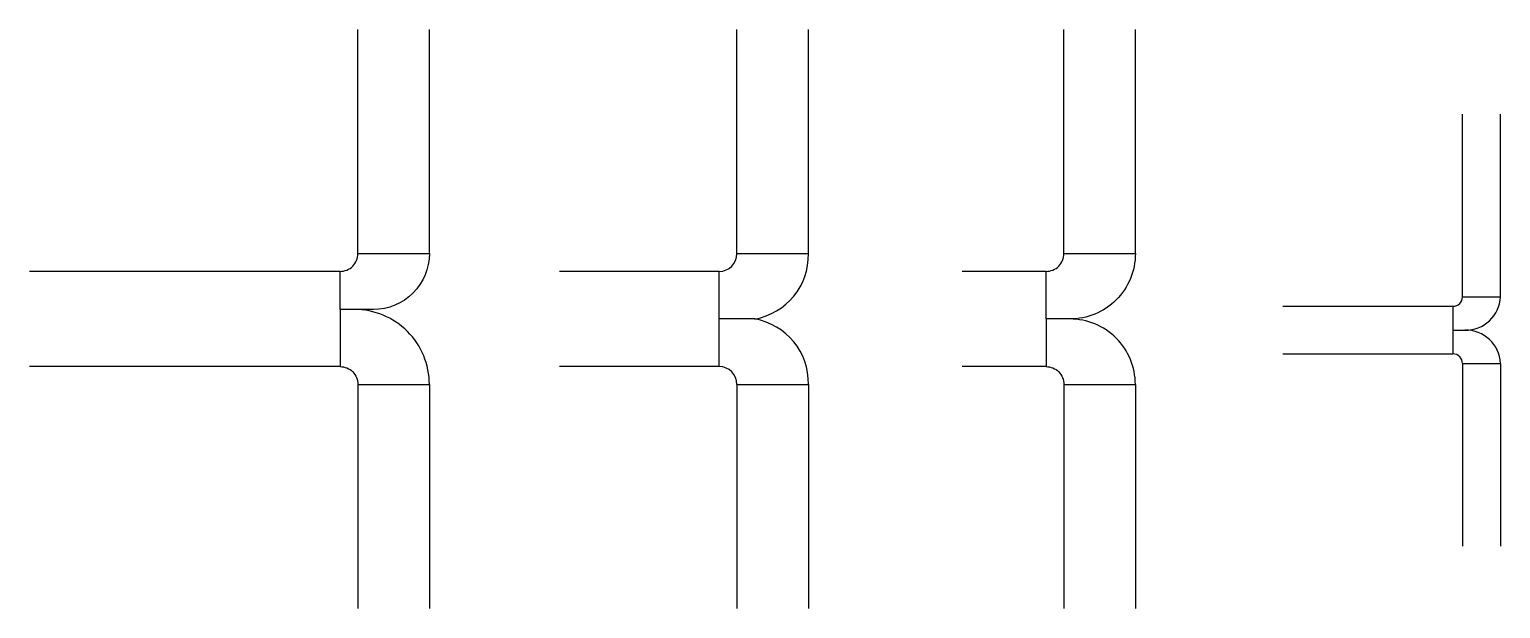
# Model space of a CAD drawing. Header units: millimetres. Extents: x -21221 to 1625077, y -149981 to 356550.
# Drawn here: x 765180 to 796088, y 148655 to 160820 of the extents above; entities that cross this region are included whole.
import ezdxf

# ---------------------------------------------------------------- set-up
doc = ezdxf.new("R2010")
doc.units = ezdxf.units.MM
doc.header["$LTSCALE"] = 1000
doc.header["$MEASUREMENT"] = 0
doc.layers.get('0').update_dxf_attribs({"linetype": 'CONTINUOUS'})
doc.layers.add('3- SUPPLY DUCT', color=3, linetype='CONTINUOUS')

msp = doc.modelspace()

# ---------------------------------------------------------------- linework, layer by layer
for p, q in [((772082.8, 156112.3), (772082.8, 160819.9)), ((773582.8, 156112.3), (773582.8, 160819.9)), ((786914.9, 156112.3), (786914.9, 160819.9)), ((788414.9, 156112.3), (788414.9, 160819.9)), ((771707.8, 155737.3), (765180.1, 155737.3)), ((786539.9, 155737.3), (784775.6, 155737.3)), ((771707.8, 153737.3), (765180.1, 153737.3)), ((786539.9, 153737.3), (784775.6, 153737.3)), ((772082.8, 153362.3), (772082.8, 148654.7)), ((773582.8, 153362.3), (773582.8, 148654.7)), ((786914.9, 153362.3), (786914.9, 148654.7)), ((788414.9, 153362.3), (788414.9, 148654.7))]:
    msp.add_line(p, q)
for points in [[(771707.8, 154937.3), (771707.8, 155737.3, 0.4142136), (772082.8, 156112.3), (773582.8, 156112.3, -0.4142136), (772407.8, 154937.3)], [(786539.9, 154737.3), (786539.9, 155737.3, 0.4142136), (786914.9, 156112.3), (788414.9, 156112.3, -0.4142136), (787039.9, 154737.3)], [(771707.8, 154937.3), (771707.8, 153737.3, -0.4142136), (772082.8, 153362.3), (773582.8, 153362.3, 0.4142136), (772007.8, 154937.3)], [(786539.9, 154737.3), (786539.9, 153737.3, -0.4142136), (786914.9, 153362.3), (788414.9, 153362.3, 0.4142136), (787039.9, 154737.3)]]:
    msp.add_lwpolyline(points, format="xyb", close=True)
msp.add_lwpolyline([(786539.9, 154737.3), (786539.9, 154737.3), (786539.9, 155737.3)])
at = {"layer": '3- SUPPLY DUCT'}
for p, q in [((780045.3, 156112.3), (780045.3, 160819.9)), ((781545.3, 156112.3), (781545.3, 160819.9)), ((795287.8, 155203.9), (795287.8, 159039.2)), ((796087.8, 155203.9), (796087.8, 159039.2)), ((780045.3, 156112.3), (781545.3, 156112.3)), ((779670.3, 155737.3), (776316.8, 155737.3)), ((779670.3, 153737.3), (779670.3, 155737.3)), ((795287.8, 155203.9), (796087.8, 155203.9)), ((791515.9, 155003.9), (795087.8, 155003.9)), ((795087.8, 155003.9), (795087.8, 154003.9)), ((780420.3, 154737.3), (779670.3, 154737.3)), ((795087.8, 154503.9), (795337.8, 154503.9)), ((791515.9, 154003.9), (795087.8, 154003.9)), ((779670.3, 153737.3), (776316.8, 153737.3)), ((795287.8, 153803.9), (795287.8, 149968.6)), ((795287.8, 153803.9), (796087.8, 153803.9)), ((796087.8, 153803.9), (796087.8, 149968.6)), ((780045.3, 153362.3), (780045.3, 148654.7)), ((780045.3, 153362.3), (781545.3, 153362.3)), ((781545.3, 153362.3), (781545.3, 148654.7))]:
    msp.add_line(p, q, dxfattribs=at)
for centre, radius, start, end in [((779670.3, 156112.3), 375, 270, 0), ((780184.5, 156077.9), 1361.2, 279.97409, 1.4471), ((795087.8, 155203.9), 200, 270, 0), ((795352.5, 155240), 736.2, 268.85857, 357.19156), ((780184.5, 153396.7), 1361.2, 358.5529, 80.02591), ((795352.5, 153767.8), 736.2, 2.80844, 91.14143), ((795087.8, 153803.9), 200, 0, 90), ((779670.3, 153362.3), 375, 0, 90)]:
    msp.add_arc(centre, radius, start, end, dxfattribs=at)

doc.saveas('drawing.dxf')
